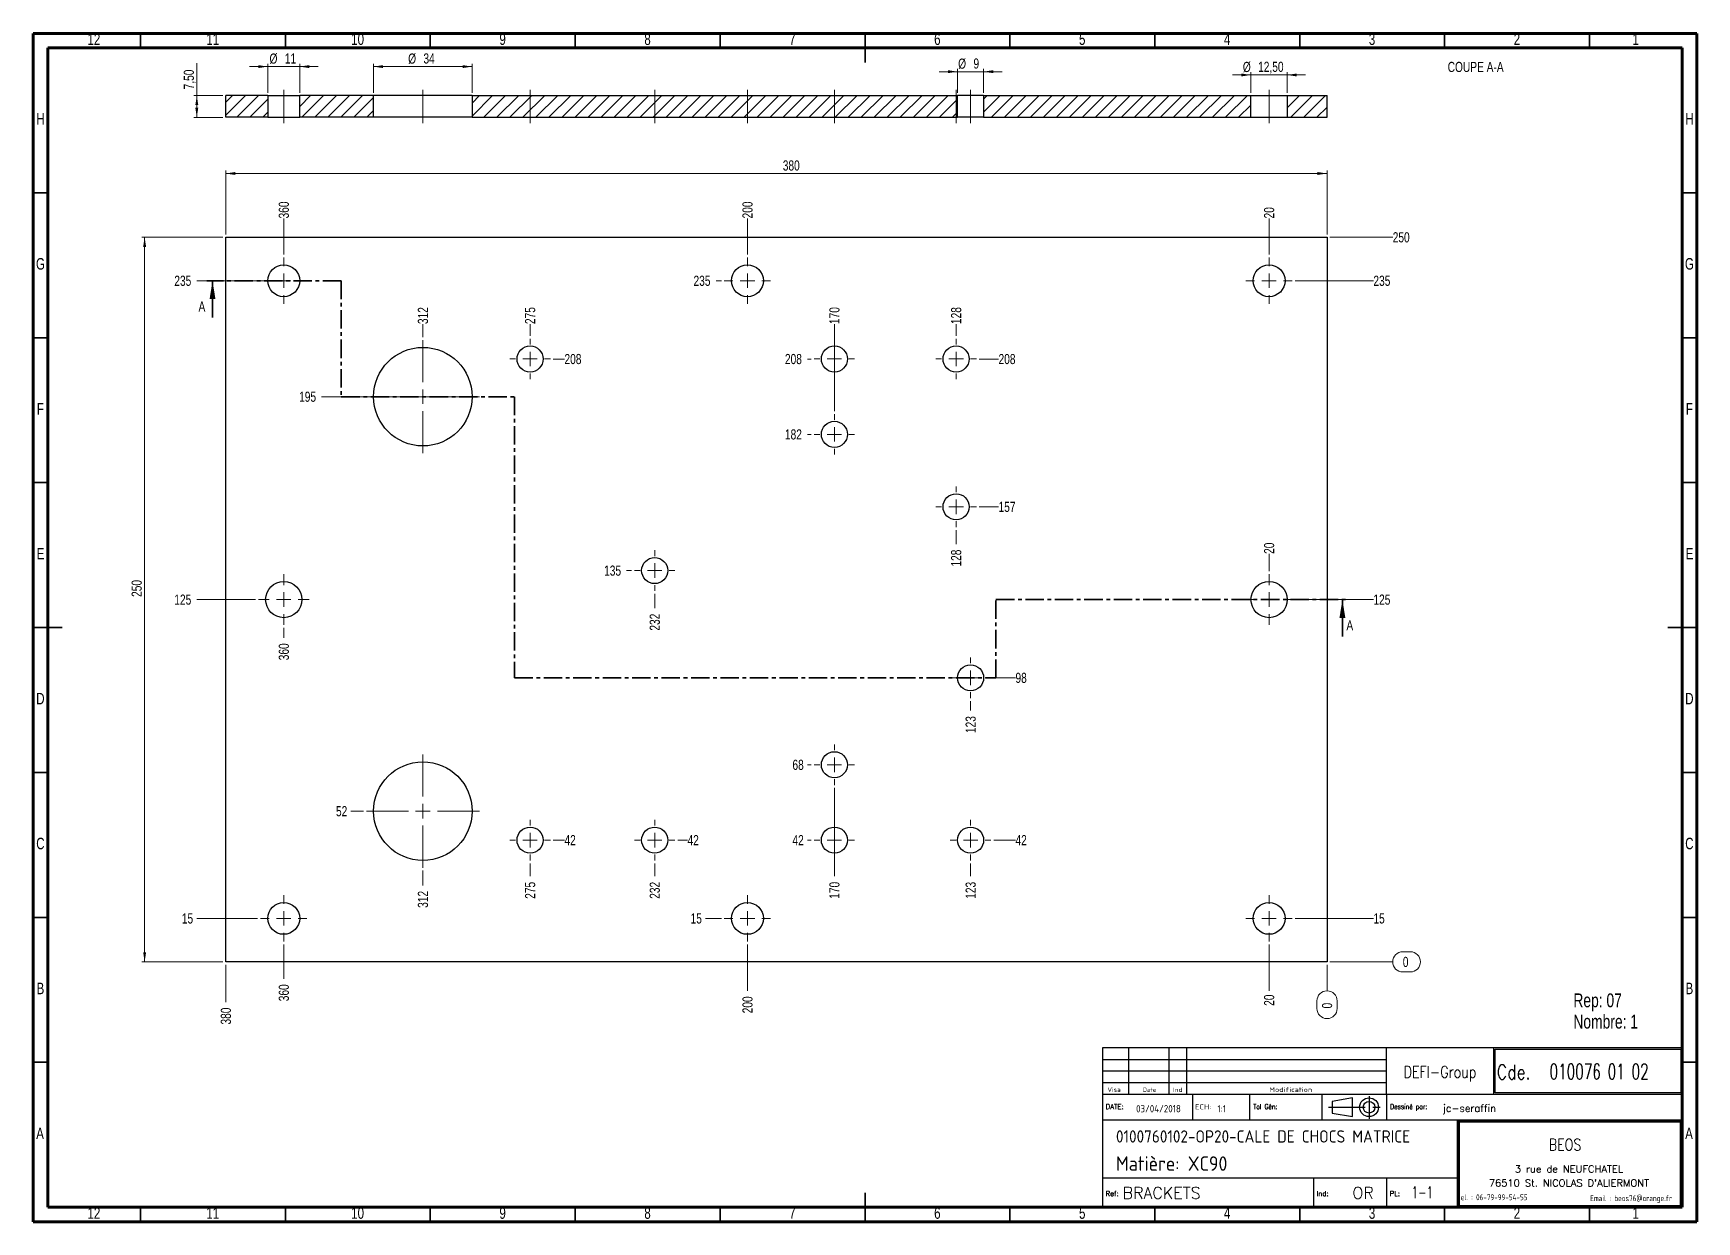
# Model space of a CAD drawing. Header units: millimetres. Extents: x 15 to 589, y 5 to 415.
import ezdxf

# ---------------------------------------------------------------- set-up
doc = ezdxf.new("R2010")
doc.units = ezdxf.units.MM
doc.linetypes.add('CENTER', pattern=[10.16, 6.35, -1.27, 1.27, -1.27])
doc.linetypes.add('CENTERX2', pattern=[20.32, 12.7, -2.54, 2.54, -2.54])
doc.layers.add('DIMENSIONS', color=176, linetype='Continuous')
doc.styles.add('SLDTEXTSTYLE0', font='TXT', dxfattribs={"width": 0.75})
doc.styles.add('SLDTEXTSTYLE1', font='ISOCP')
doc.styles.add('SLDTEXTSTYLE10', font='ISOCP', dxfattribs={"width": 1.147311})
doc.styles.add('SLDTEXTSTYLE11', font='ISOCP', dxfattribs={"width": 1.385904})
doc.styles.add('SLDTEXTSTYLE12', font='ISOCP', dxfattribs={"width": 1.246461})
doc.styles.add('SLDTEXTSTYLE13', font='ROMAND')
doc.styles.add('SLDTEXTSTYLE2', font='ROMANT', dxfattribs={"width": 0.8})
doc.styles.add('SLDTEXTSTYLE3', font='ISOCP', dxfattribs={"width": 0.8})
doc.styles.add('SLDTEXTSTYLE4', font='ROMANS', dxfattribs={"width": 0.8})
doc.styles.add('SLDTEXTSTYLE5', font='ROMANT')
doc.styles.add('SLDTEXTSTYLE6', font='ROMANS')
doc.styles.add('SLDTEXTSTYLE7', font='ROMANT', dxfattribs={"width": 0.65})
doc.styles.add('SLDTEXTSTYLE8', font='ISOCP', dxfattribs={"width": 1.446157})
doc.styles.add('SLDTEXTSTYLE9', font='ISOCP', dxfattribs={"width": 1.294402})
doc.dimstyles.new('SLDDIMSTYLE0', dxfattribs={"dimtxt": 3.5, "dimasz": 3.302, "dimexe": 0, "dimexo": 0.0625, "dimgap": 0.875, "dimtad": 0, "dimtih": 1, "dimtoh": 1, "dimdec": 0, "dimrnd": 1e-09, "dimdsep": 46, "dimtxsty": 'SLDTEXTSTYLE0', "dimblk1": 'NONE', "dimblk2": 'NONE', "dimsah": 1, "dimcen": 0.09, "dimadec": 0, "dimazin": 2, "dimtfac": 1, "dimtdec": 0, "dimtofl": 0, "dimtmove": 0, "dimatfit": 3, "dimldrblk": 'NONE', "dimfxl": 1, "dimfrac": 2, "dimtolj": 1, "dimtzin": 12, "dimarcsym": 0})
doc.dimstyles.new('SLDDIMSTYLE1', dxfattribs={"dimtxt": 3.5, "dimasz": 3.302, "dimexe": 0, "dimexo": 0.0625, "dimgap": 0.875, "dimtad": 0, "dimtih": 1, "dimtoh": 1, "dimrnd": 1e-09, "dimzin": 12, "dimdsep": 46, "dimtxsty": 'SLDTEXTSTYLE0', "dimblk1": 'NONE', "dimblk2": 'NONE', "dimsah": 1, "dimcen": 0.09, "dimadec": 0, "dimazin": 3, "dimtfac": 1, "dimtofl": 0, "dimtmove": 0, "dimatfit": 3, "dimldrblk": 'NONE', "dimfxl": 1, "dimfrac": 2, "dimtolj": 1, "dimtzin": 12, "dimarcsym": 0})
doc.dimstyles.new('SLDDIMSTYLE2', dxfattribs={"dimtxt": 3.5, "dimasz": 3.302, "dimexe": 0, "dimexo": 0.0625, "dimgap": 0.875, "dimtad": 1, "dimrnd": 1e-09, "dimzin": 12, "dimdsep": 46, "dimtxsty": 'SLDTEXTSTYLE0', "dimsah": 1, "dimcen": 0.09, "dimadec": 0, "dimazin": 3, "dimtfac": 1, "dimtofl": 0, "dimtmove": 0, "dimatfit": 3, "dimfxl": 1, "dimfrac": 2, "dimtolj": 1, "dimtzin": 12, "dimarcsym": 0})
doc.dimstyles.new('SLDDIMSTYLE3', dxfattribs={"dimtxt": 3.5, "dimasz": 3.302, "dimexe": 0, "dimexo": 0.0625, "dimgap": 0.875, "dimtad": 1, "dimrnd": 1e-09, "dimzin": 12, "dimdsep": 46, "dimtxsty": 'SLDTEXTSTYLE0', "dimsah": 1, "dimcen": 0.09, "dimadec": 0, "dimazin": 3, "dimtfac": 1, "dimtmove": 0, "dimatfit": 0, "dimfxl": 1, "dimfrac": 2, "dimtolj": 1, "dimtzin": 12, "dimarcsym": 0})

msp = doc.modelspace()

# ---------------------------------------------------------------- texts
at = {"color": 7, "linetype": 'Continuous', "lineweight": 0, "attachment_point": 2, "style": 'SLDTEXTSTYLE0'}
for s, insert, char_height in [('12', (35.92, 414.973), 3.9688), ('11', (76.92, 414.973), 3.9688), ('10', (126.92, 414.973), 3.9688), ('9', (176.96, 414.973), 3.969), ('8', (226.96, 414.973), 3.969), ('7', (276.96, 414.973), 3.969), ('6', (326.96, 414.973), 3.969), ('5', (376.96, 414.973), 3.969), ('4', (426.96, 414.973), 3.969), ('3', (476.96, 414.973), 3.969), ('2', (526.96, 414.973), 3.969), ('1', (567.96, 414.973), 3.969), ('COUPE A-A', (512.716, 405.166), 3.5), ('H', (17.49, 387.473), 3.969), ('H', (586.49, 387.473), 3.969), ('G', (17.487, 337.473), 3.969), ('G', (586.487, 337.473), 3.969), ('F', (17.458, 287.473), 3.969), ('F', (586.458, 287.473), 3.969), ('E', (17.508, 237.473), 3.969), ('E', (586.508, 237.473), 3.969), ('D', (17.453, 187.473), 3.969), ('D', (586.453, 187.473), 3.969), ('C', (17.459, 137.473), 3.969), ('C', (586.459, 137.473), 3.969), ('B', (17.471, 87.473), 3.969), ('B', (586.471, 87.473), 3.969), ('A', (17.34, 37.473), 3.969), ('A', (586.34, 37.473), 3.969), ('12', (35.92, 9.973), 3.9688), ('11', (76.92, 9.973), 3.9688), ('10', (126.92, 9.973), 3.9688), ('9', (176.96, 9.973), 3.969), ('8', (226.96, 9.973), 3.969), ('7', (276.96, 9.973), 3.969), ('6', (326.96, 9.973), 3.969), ('5', (376.96, 9.973), 3.969), ('4', (426.96, 9.973), 3.969), ('3', (476.96, 9.973), 3.969), ('2', (526.96, 9.973), 3.969), ('1', (567.96, 9.973), 3.969)]:
    msp.add_mtext(s, dxfattribs=dict(at, insert=insert, char_height=char_height))
at = {"color": 7, "linetype": 'Continuous', "char_height": 3.5, "attachment_point": 1, "style": 'SLDTEXTSTYLE0'}
for insert in [(72.023, 322.511), (468.116, 212.511)]:
    msp.add_mtext('A', dxfattribs=dict(at, insert=insert))
at = {"layer": 'DIMENSIONS'}
for s, insert, char_height, attachment_point, style in [('DEFI-Group', (500.42, 58.701), 4, 2, 'SLDTEXTSTYLE2'), ('Cde.', (520, 59.126), 5, 1, 'SLDTEXTSTYLE2'), ('010076 01 02', (538.223, 59.44), 5.29167, 1, 'SLDTEXTSTYLE7'), ('Visa', (385.655, 51.348), 1.5671, 1, 'SLDTEXTSTYLE12'), ('Date', (397.824, 51.283), 1.4924, 1, 'SLDTEXTSTYLE10'), ('Ind', (408.254, 51.283), 1.4924, 1, 'SLDTEXTSTYLE11'), ('Modification', (441.489, 51.348), 1.56705, 1, 'SLDTEXTSTYLE8'), ('DATE:', (385.034, 45.598), 1.7277, 1, 'SLDTEXTSTYLE6'), ('03/04/2018', (395.533, 45.253), 2.5, 1, 'SLDTEXTSTYLE1'), ('ECH:', (415.911, 45.56), 1.8141, 1, 'SLDTEXTSTYLE9'), ('1:1', (423.62, 45.24), 2.5, 1, 'SLDTEXTSTYLE1'), ('Tol Gén:', (435.952, 45.598), 1.7277, 1, 'SLDTEXTSTYLE4'), ('Dessiné par:', (483.221, 45.598), 1.72768, 1, 'SLDTEXTSTYLE4'), ('jc-seraffin', (501.355, 45.42), 2.5, 1, 'SLDTEXTSTYLE5'), ('0100760102-OP20-CALE DE CHOCS MATRICE', (388.603, 36.537), 4.23333, 1, 'SLDTEXTSTYLE1'), ('BEOS', (543.571, 33.595), 4, 2, 'SLDTEXTSTYLE2'), ('Matière: XC90', (388.603, 27.564), 5, 1, 'SLDTEXTSTYLE1'), ('3 rue de NEUFCHATEL', (544.909, 24.448), 2.5, 2, 'SLDTEXTSTYLE13'), ("76510 St. NICOLAS D'ALIERMONT", (544.903, 19.623), 2.5, 2, 'SLDTEXTSTYLE13'), ('Ref:', (385.034, 15.598), 1.7277, 1, 'SLDTEXTSTYLE6'), ('BRACKETS', (390.904, 16.951), 4, 1, 'SLDTEXTSTYLE5'), ('Ind:', (457.826, 15.598), 1.7277, 1, 'SLDTEXTSTYLE6'), ('OR', (470.194, 16.951), 4, 1, 'SLDTEXTSTYLE5'), ('PL:', (483.034, 15.598), 1.7277, 1, 'SLDTEXTSTYLE6'), ('1-1', (490.651, 17.173), 4, 1, 'SLDTEXTSTYLE7'), ('Tel. : 06-79-99-54-55', (518.36, 14.429), 2, 2, 'SLDTEXTSTYLE3'), ('Email : beos76@orange.fr', (566.372, 14.097), 2, 2, 'SLDTEXTSTYLE3')]:
    msp.add_mtext(s, dxfattribs=dict(at, insert=insert, char_height=char_height, attachment_point=attachment_point, style=style))

# ---------------------------------------------------------------- blocks, each defined once
blk = doc.blocks.new('SW_NOTE_0')
at = {"color": 0, "linetype": 'Continuous', "lineweight": 0, "char_height": 4.763, "attachment_point": 1, "style": 'SLDTEXTSTYLE0'}
for s, insert in [('Rep: 07', (0, 6.14)), ('Nombre: 1', (0, -1.21))]:
    blk.add_mtext(s, dxfattribs=dict(at, insert=insert))
blk = doc.blocks.new('_D')
at = {"color": 7, "linetype": 'Continuous', "lineweight": 18}
for p, q in [((461.43, 93.65), (461.43, 84.65)), ((457.94, 78.58), (457.94, 81.17)), ((464.92, 81.17), (464.92, 78.58))]:
    blk.add_line(p, q, dxfattribs=at)
for centre, start, end in [((461.43, 81.17), 0, 180), ((461.43, 78.58), 180, 0)]:
    blk.add_arc(centre, 3.49, start, end, dxfattribs=at)
at = {"color": 7, "linetype": 'Continuous', "lineweight": 18, "insert": (459.7, 78.58), "char_height": 3.5, "attachment_point": 1, "rotation": 90, "style": 'SLDTEXTSTYLE0'}
blk.add_mtext('0', dxfattribs=at)
blk = doc.blocks.new('_None')
blk = doc.blocks.new('_D_1')
at = {"color": 7, "linetype": 'Continuous', "lineweight": 18}
blk.add_line((441.43, 338.65), (441.43, 351.14), dxfattribs=at)
at = {"color": 7, "linetype": 'Continuous', "lineweight": 18, "insert": (439.7, 351.14), "char_height": 3.5, "attachment_point": 1, "rotation": 90, "style": 'SLDTEXTSTYLE0'}
blk.add_mtext('20', dxfattribs=at)
blk = doc.blocks.new('_D_2')
at = {"color": 7, "linetype": 'Continuous', "lineweight": 18}
blk.add_line((441.43, 229.4), (441.43, 235.41), dxfattribs=at)
at = {"color": 7, "linetype": 'Continuous', "lineweight": 18, "insert": (439.7, 235.41), "char_height": 3.5, "attachment_point": 1, "rotation": 90, "style": 'SLDTEXTSTYLE0'}
blk.add_mtext('20', dxfattribs=at)
blk = doc.blocks.new('_D_3')
at = {"color": 7, "linetype": 'Continuous', "lineweight": 18}
blk.add_line((441.43, 100.65), (441.43, 84.65), dxfattribs=at)
at = {"color": 7, "linetype": 'Continuous', "lineweight": 18, "insert": (439.7, 79.48), "char_height": 3.5, "attachment_point": 1, "rotation": 90, "style": 'SLDTEXTSTYLE0'}
blk.add_mtext('20', dxfattribs=at)
blk = doc.blocks.new('_D_4')
at = {"color": 7, "linetype": 'Continuous', "lineweight": 18}
blk.add_line((338.43, 128.65), (338.43, 124.17), dxfattribs=at)
at = {"color": 7, "linetype": 'Continuous', "lineweight": 18, "insert": (336.7, 116.41), "char_height": 3.5, "attachment_point": 1, "rotation": 90, "style": 'SLDTEXTSTYLE0'}
blk.add_mtext('123', dxfattribs=at)
blk = doc.blocks.new('_D_5')
at = {"color": 7, "linetype": 'Continuous', "lineweight": 18}
blk.add_line((338.43, 184.65), (338.43, 181.35), dxfattribs=at)
at = {"color": 7, "linetype": 'Continuous', "lineweight": 18, "insert": (336.7, 173.59), "char_height": 3.5, "attachment_point": 1, "rotation": 90, "style": 'SLDTEXTSTYLE0'}
blk.add_mtext('123', dxfattribs=at)
blk = doc.blocks.new('_D_6')
at = {"color": 7, "linetype": 'Continuous', "lineweight": 18}
blk.add_line((333.43, 310.65), (333.43, 314.7), dxfattribs=at)
at = {"color": 7, "linetype": 'Continuous', "lineweight": 18, "insert": (331.7, 314.7), "char_height": 3.5, "attachment_point": 1, "rotation": 90, "style": 'SLDTEXTSTYLE0'}
blk.add_mtext('128', dxfattribs=at)
blk = doc.blocks.new('_D_7')
at = {"color": 7, "linetype": 'Continuous', "lineweight": 18}
blk.add_line((333.43, 243.65), (333.43, 238.78), dxfattribs=at)
at = {"color": 7, "linetype": 'Continuous', "lineweight": 18, "insert": (331.7, 231.03), "char_height": 3.5, "attachment_point": 1, "rotation": 90, "style": 'SLDTEXTSTYLE0'}
blk.add_mtext('128', dxfattribs=at)
blk = doc.blocks.new('_D_8')
at = {"color": 7, "linetype": 'Continuous', "lineweight": 18}
blk.add_line((291.43, 284.65), (291.43, 314.7), dxfattribs=at)
at = {"color": 7, "linetype": 'Continuous', "lineweight": 18, "insert": (289.7, 314.7), "char_height": 3.5, "attachment_point": 1, "rotation": 90, "style": 'SLDTEXTSTYLE0'}
blk.add_mtext('170', dxfattribs=at)
blk = doc.blocks.new('_D_9')
at = {"color": 7, "linetype": 'Continuous', "lineweight": 18}
blk.add_line((291.43, 154.65), (291.43, 124.17), dxfattribs=at)
at = {"color": 7, "linetype": 'Continuous', "lineweight": 18, "insert": (289.7, 116.41), "char_height": 3.5, "attachment_point": 1, "rotation": 90, "style": 'SLDTEXTSTYLE0'}
blk.add_mtext('170', dxfattribs=at)
blk = doc.blocks.new('_D_10')
at = {"color": 7, "linetype": 'Continuous', "lineweight": 18}
blk.add_line((261.43, 338.65), (261.43, 351.14), dxfattribs=at)
at = {"color": 7, "linetype": 'Continuous', "lineweight": 18, "insert": (259.7, 351.14), "char_height": 3.5, "attachment_point": 1, "rotation": 90, "style": 'SLDTEXTSTYLE0'}
blk.add_mtext('200', dxfattribs=at)
blk = doc.blocks.new('_D_11')
at = {"color": 7, "linetype": 'Continuous', "lineweight": 18}
blk.add_line((261.43, 100.65), (261.43, 84.65), dxfattribs=at)
at = {"color": 7, "linetype": 'Continuous', "lineweight": 18, "insert": (259.7, 76.9), "char_height": 3.5, "attachment_point": 1, "rotation": 90, "style": 'SLDTEXTSTYLE0'}
blk.add_mtext('200', dxfattribs=at)
blk = doc.blocks.new('_D_12')
at = {"color": 7, "linetype": 'Continuous', "lineweight": 18}
blk.add_line((229.43, 221.65), (229.43, 216.69), dxfattribs=at)
at = {"color": 7, "linetype": 'Continuous', "lineweight": 18, "insert": (227.7, 208.93), "char_height": 3.5, "attachment_point": 1, "rotation": 90, "style": 'SLDTEXTSTYLE0'}
blk.add_mtext('232', dxfattribs=at)
blk = doc.blocks.new('_D_13')
at = {"color": 7, "linetype": 'Continuous', "lineweight": 18}
blk.add_line((229.43, 128.65), (229.43, 124.17), dxfattribs=at)
at = {"color": 7, "linetype": 'Continuous', "lineweight": 18, "insert": (227.7, 116.41), "char_height": 3.5, "attachment_point": 1, "rotation": 90, "style": 'SLDTEXTSTYLE0'}
blk.add_mtext('232', dxfattribs=at)
blk = doc.blocks.new('_D_14')
at = {"color": 7, "linetype": 'Continuous', "lineweight": 18}
blk.add_line((186.43, 310.65), (186.43, 314.7), dxfattribs=at)
at = {"color": 7, "linetype": 'Continuous', "lineweight": 18, "insert": (184.7, 314.7), "char_height": 3.5, "attachment_point": 1, "rotation": 90, "style": 'SLDTEXTSTYLE0'}
blk.add_mtext('275', dxfattribs=at)
blk = doc.blocks.new('_D_15')
at = {"color": 7, "linetype": 'Continuous', "lineweight": 18}
blk.add_line((186.43, 128.65), (186.43, 124.17), dxfattribs=at)
at = {"color": 7, "linetype": 'Continuous', "lineweight": 18, "insert": (184.7, 116.41), "char_height": 3.5, "attachment_point": 1, "rotation": 90, "style": 'SLDTEXTSTYLE0'}
blk.add_mtext('275', dxfattribs=at)
blk = doc.blocks.new('_D_16')
at = {"color": 7, "linetype": 'Continuous', "lineweight": 18}
blk.add_line((149.43, 310.15), (149.43, 314.7), dxfattribs=at)
at = {"color": 7, "linetype": 'Continuous', "lineweight": 18, "insert": (147.7, 314.7), "char_height": 3.5, "attachment_point": 1, "rotation": 90, "style": 'SLDTEXTSTYLE0'}
blk.add_mtext('312', dxfattribs=at)
blk = doc.blocks.new('_D_17')
at = {"color": 7, "linetype": 'Continuous', "lineweight": 18}
blk.add_line((149.43, 126.15), (149.43, 121.05), dxfattribs=at)
at = {"color": 7, "linetype": 'Continuous', "lineweight": 18, "insert": (147.7, 113.29), "char_height": 3.5, "attachment_point": 1, "rotation": 90, "style": 'SLDTEXTSTYLE0'}
blk.add_mtext('312', dxfattribs=at)
blk = doc.blocks.new('_D_18')
at = {"color": 7, "linetype": 'Continuous', "lineweight": 18}
blk.add_line((101.43, 338.65), (101.43, 351.14), dxfattribs=at)
at = {"color": 7, "linetype": 'Continuous', "lineweight": 18, "insert": (99.7, 351.14), "char_height": 3.5, "attachment_point": 1, "rotation": 90, "style": 'SLDTEXTSTYLE0'}
blk.add_mtext('360', dxfattribs=at)
blk = doc.blocks.new('_D_19')
at = {"color": 7, "linetype": 'Continuous', "lineweight": 18}
blk.add_line((101.43, 209.9), (101.43, 206.45), dxfattribs=at)
at = {"color": 7, "linetype": 'Continuous', "lineweight": 18, "insert": (99.7, 198.7), "char_height": 3.5, "attachment_point": 1, "rotation": 90, "style": 'SLDTEXTSTYLE0'}
blk.add_mtext('360', dxfattribs=at)
blk = doc.blocks.new('_D_20')
at = {"color": 7, "linetype": 'Continuous', "lineweight": 18}
blk.add_line((101.43, 100.65), (101.43, 88.82), dxfattribs=at)
at = {"color": 7, "linetype": 'Continuous', "lineweight": 18, "insert": (99.7, 81.06), "char_height": 3.5, "attachment_point": 1, "rotation": 90, "style": 'SLDTEXTSTYLE0'}
blk.add_mtext('360', dxfattribs=at)
blk = doc.blocks.new('_D_21')
at = {"color": 7, "linetype": 'Continuous', "lineweight": 18}
blk.add_line((81.43, 93.65), (81.43, 80.79), dxfattribs=at)
at = {"color": 7, "linetype": 'Continuous', "lineweight": 18, "insert": (79.7, 73.03), "char_height": 3.5, "attachment_point": 1, "rotation": 90, "style": 'SLDTEXTSTYLE0'}
blk.add_mtext('380', dxfattribs=at)
blk = doc.blocks.new('_D_22')
at = {"color": 7, "linetype": 'Continuous', "lineweight": 18}
for p, q in [((487.58, 98.14), (490.17, 98.14)), ((462.43, 94.65), (484.09, 94.65)), ((490.17, 91.17), (487.58, 91.17))]:
    blk.add_line(p, q, dxfattribs=at)
for centre, start, end in [((487.58, 94.65), 90, 270), ((490.17, 94.65), 270, 90)]:
    blk.add_arc(centre, 3.49, start, end, dxfattribs=at)
at = {"color": 7, "linetype": 'Continuous', "lineweight": 18, "insert": (487.58, 96.39), "char_height": 3.5, "attachment_point": 1, "style": 'SLDTEXTSTYLE0'}
blk.add_mtext('0', dxfattribs=at)
blk = doc.blocks.new('_D_23')
at = {"color": 7, "linetype": 'Continuous', "lineweight": 18}
blk.add_line((92.43, 109.65), (71.43, 109.65), dxfattribs=at)
at = {"color": 7, "linetype": 'Continuous', "lineweight": 18, "insert": (66.26, 111.39), "char_height": 3.5, "attachment_point": 1, "style": 'SLDTEXTSTYLE0'}
blk.add_mtext('15', dxfattribs=at)
blk = doc.blocks.new('_D_24')
at = {"color": 7, "linetype": 'Continuous', "lineweight": 18}
blk.add_line((252.43, 109.65), (246.98, 109.65), dxfattribs=at)
at = {"color": 7, "linetype": 'Continuous', "lineweight": 18, "insert": (241.81, 111.39), "char_height": 3.5, "attachment_point": 1, "style": 'SLDTEXTSTYLE0'}
blk.add_mtext('15', dxfattribs=at)
blk = doc.blocks.new('_D_25')
at = {"color": 7, "linetype": 'Continuous', "lineweight": 18}
blk.add_line((450.43, 109.65), (477.43, 109.65), dxfattribs=at)
at = {"color": 7, "linetype": 'Continuous', "lineweight": 18, "insert": (477.43, 111.39), "char_height": 3.5, "attachment_point": 1, "style": 'SLDTEXTSTYLE0'}
blk.add_mtext('15', dxfattribs=at)
blk = doc.blocks.new('_D_26')
at = {"color": 7, "linetype": 'Continuous', "lineweight": 18}
blk.add_line((237.43, 136.65), (240.76, 136.65), dxfattribs=at)
at = {"color": 7, "linetype": 'Continuous', "lineweight": 18, "insert": (240.76, 138.39), "char_height": 3.5, "attachment_point": 1, "style": 'SLDTEXTSTYLE0'}
blk.add_mtext('42', dxfattribs=at)
blk = doc.blocks.new('_D_27')
at = {"color": 7, "linetype": 'Continuous', "lineweight": 18}
blk.add_line((194.43, 136.65), (198.3, 136.65), dxfattribs=at)
at = {"color": 7, "linetype": 'Continuous', "lineweight": 18, "insert": (198.3, 138.39), "char_height": 3.5, "attachment_point": 1, "style": 'SLDTEXTSTYLE0'}
blk.add_mtext('42', dxfattribs=at)
blk = doc.blocks.new('_D_28')
at = {"color": 7, "linetype": 'Continuous', "lineweight": 18}
blk.add_line((346.43, 136.65), (353.92, 136.65), dxfattribs=at)
at = {"color": 7, "linetype": 'Continuous', "lineweight": 18, "insert": (353.92, 138.39), "char_height": 3.5, "attachment_point": 1, "style": 'SLDTEXTSTYLE0'}
blk.add_mtext('42', dxfattribs=at)
blk = doc.blocks.new('_D_29')
at = {"color": 7, "linetype": 'Continuous', "lineweight": 18}
blk.add_line((283.43, 136.65), (282.13, 136.65), dxfattribs=at)
at = {"color": 7, "linetype": 'Continuous', "lineweight": 18, "insert": (276.96, 138.39), "char_height": 3.5, "attachment_point": 1, "style": 'SLDTEXTSTYLE0'}
blk.add_mtext('42', dxfattribs=at)
blk = doc.blocks.new('_D_30')
at = {"color": 7, "linetype": 'Continuous', "lineweight": 18}
blk.add_line((128.93, 146.65), (124.63, 146.65), dxfattribs=at)
at = {"color": 7, "linetype": 'Continuous', "lineweight": 18, "insert": (119.45, 148.39), "char_height": 3.5, "attachment_point": 1, "style": 'SLDTEXTSTYLE0'}
blk.add_mtext('52', dxfattribs=at)
blk = doc.blocks.new('_D_31')
at = {"color": 7, "linetype": 'Continuous', "lineweight": 18}
blk.add_line((283.43, 162.65), (282.13, 162.65), dxfattribs=at)
at = {"color": 7, "linetype": 'Continuous', "lineweight": 18, "insert": (276.96, 164.39), "char_height": 3.5, "attachment_point": 1, "style": 'SLDTEXTSTYLE0'}
blk.add_mtext('68', dxfattribs=at)
blk = doc.blocks.new('_D_32')
at = {"color": 7, "linetype": 'Continuous', "lineweight": 18}
blk.add_line((346.43, 192.65), (353.92, 192.65), dxfattribs=at)
at = {"color": 7, "linetype": 'Continuous', "lineweight": 18, "insert": (353.92, 194.39), "char_height": 3.5, "attachment_point": 1, "style": 'SLDTEXTSTYLE0'}
blk.add_mtext('98', dxfattribs=at)
blk = doc.blocks.new('_D_33')
at = {"color": 7, "linetype": 'Continuous', "lineweight": 18}
blk.add_line((91.68, 219.65), (71.43, 219.65), dxfattribs=at)
at = {"color": 7, "linetype": 'Continuous', "lineweight": 18, "insert": (63.67, 221.39), "char_height": 3.5, "attachment_point": 1, "style": 'SLDTEXTSTYLE0'}
blk.add_mtext('125', dxfattribs=at)
blk = doc.blocks.new('_D_34')
at = {"color": 7, "linetype": 'Continuous', "lineweight": 18}
blk.add_line((451.18, 219.65), (477.43, 219.65), dxfattribs=at)
at = {"color": 7, "linetype": 'Continuous', "lineweight": 18, "insert": (477.43, 221.39), "char_height": 3.5, "attachment_point": 1, "style": 'SLDTEXTSTYLE0'}
blk.add_mtext('125', dxfattribs=at)
blk = doc.blocks.new('_D_35')
at = {"color": 7, "linetype": 'Continuous', "lineweight": 18}
blk.add_line((221.43, 229.65), (219.74, 229.65), dxfattribs=at)
at = {"color": 7, "linetype": 'Continuous', "lineweight": 18, "insert": (211.98, 231.39), "char_height": 3.5, "attachment_point": 1, "style": 'SLDTEXTSTYLE0'}
blk.add_mtext('135', dxfattribs=at)
blk = doc.blocks.new('_D_36')
at = {"color": 7, "linetype": 'Continuous', "lineweight": 18}
blk.add_line((341.43, 251.65), (348.08, 251.65), dxfattribs=at)
at = {"color": 7, "linetype": 'Continuous', "lineweight": 18, "insert": (348.08, 253.39), "char_height": 3.5, "attachment_point": 1, "style": 'SLDTEXTSTYLE0'}
blk.add_mtext('157', dxfattribs=at)
blk = doc.blocks.new('_D_37')
at = {"color": 7, "linetype": 'Continuous', "lineweight": 18}
blk.add_line((283.43, 276.65), (282.13, 276.65), dxfattribs=at)
at = {"color": 7, "linetype": 'Continuous', "lineweight": 18, "insert": (274.37, 278.39), "char_height": 3.5, "attachment_point": 1, "style": 'SLDTEXTSTYLE0'}
blk.add_mtext('182', dxfattribs=at)
blk = doc.blocks.new('_D_38')
at = {"color": 7, "linetype": 'Continuous', "lineweight": 18}
blk.add_line((128.93, 289.65), (114.49, 289.65), dxfattribs=at)
at = {"color": 7, "linetype": 'Continuous', "lineweight": 18, "insert": (106.73, 291.39), "char_height": 3.5, "attachment_point": 1, "style": 'SLDTEXTSTYLE0'}
blk.add_mtext('195', dxfattribs=at)
blk = doc.blocks.new('_D_39')
at = {"color": 7, "linetype": 'Continuous', "lineweight": 18}
blk.add_line((194.43, 302.65), (198.3, 302.65), dxfattribs=at)
at = {"color": 7, "linetype": 'Continuous', "lineweight": 18, "insert": (198.3, 304.39), "char_height": 3.5, "attachment_point": 1, "style": 'SLDTEXTSTYLE0'}
blk.add_mtext('208', dxfattribs=at)
blk = doc.blocks.new('_D_40')
at = {"color": 7, "linetype": 'Continuous', "lineweight": 18}
blk.add_line((283.43, 302.65), (282.13, 302.65), dxfattribs=at)
at = {"color": 7, "linetype": 'Continuous', "lineweight": 18, "insert": (274.37, 304.39), "char_height": 3.5, "attachment_point": 1, "style": 'SLDTEXTSTYLE0'}
blk.add_mtext('208', dxfattribs=at)
blk = doc.blocks.new('_D_41')
at = {"color": 7, "linetype": 'Continuous', "lineweight": 18}
blk.add_line((341.43, 302.65), (348.08, 302.65), dxfattribs=at)
at = {"color": 7, "linetype": 'Continuous', "lineweight": 18, "insert": (348.08, 304.39), "char_height": 3.5, "attachment_point": 1, "style": 'SLDTEXTSTYLE0'}
blk.add_mtext('208', dxfattribs=at)
blk = doc.blocks.new('_D_42')
at = {"color": 7, "linetype": 'Continuous', "lineweight": 18}
blk.add_line((92.43, 329.65), (71.43, 329.65), dxfattribs=at)
at = {"color": 7, "linetype": 'Continuous', "lineweight": 18, "insert": (63.67, 331.39), "char_height": 3.5, "attachment_point": 1, "style": 'SLDTEXTSTYLE0'}
blk.add_mtext('235', dxfattribs=at)
blk = doc.blocks.new('_D_43')
at = {"color": 7, "linetype": 'Continuous', "lineweight": 18}
blk.add_line((252.43, 329.65), (250.59, 329.65), dxfattribs=at)
at = {"color": 7, "linetype": 'Continuous', "lineweight": 18, "insert": (242.83, 331.39), "char_height": 3.5, "attachment_point": 1, "style": 'SLDTEXTSTYLE0'}
blk.add_mtext('235', dxfattribs=at)
blk = doc.blocks.new('_D_44')
at = {"color": 7, "linetype": 'Continuous', "lineweight": 18}
blk.add_line((450.43, 329.65), (477.43, 329.65), dxfattribs=at)
at = {"color": 7, "linetype": 'Continuous', "lineweight": 18, "insert": (477.43, 331.39), "char_height": 3.5, "attachment_point": 1, "style": 'SLDTEXTSTYLE0'}
blk.add_mtext('235', dxfattribs=at)
blk = doc.blocks.new('_D_45')
at = {"color": 7, "linetype": 'Continuous', "lineweight": 18}
blk.add_line((462.43, 344.65), (484.09, 344.65), dxfattribs=at)
at = {"color": 7, "linetype": 'Continuous', "lineweight": 18, "insert": (484.09, 346.39), "char_height": 3.5, "attachment_point": 1, "style": 'SLDTEXTSTYLE0'}
blk.add_mtext('250', dxfattribs=at)
blk = doc.blocks.new('_D_46')
at = {"color": 7, "linetype": 'Continuous', "lineweight": 18}
for p, q in [((81.43, 345.65), (81.43, 367.65)), ((461.43, 345.65), (461.43, 367.65)), ((81.43, 366.65), (461.43, 366.65))]:
    blk.add_line(p, q, dxfattribs=at)
for points in [[(81.43, 366.65), (84.73, 366.15), (84.73, 367.16)], [(461.43, 366.65), (458.13, 367.16), (458.13, 366.15)]]:
    blk.add_solid(points, dxfattribs=at)
at = {"color": 7, "linetype": 'Continuous', "lineweight": 18, "insert": (273.63, 371.17), "char_height": 3.5, "attachment_point": 1, "style": 'SLDTEXTSTYLE0'}
blk.add_mtext('380', dxfattribs=at)
blk = doc.blocks.new('_D_47')
at = {"color": 7, "linetype": 'Continuous', "lineweight": 18}
for p, q in [((80.43, 344.65), (52.43, 344.65)), ((53.43, 94.65), (53.43, 344.65)), ((80.43, 94.65), (52.43, 94.65))]:
    blk.add_line(p, q, dxfattribs=at)
for points in [[(53.43, 344.65), (52.92, 341.35), (53.94, 341.35)], [(53.43, 94.65), (53.94, 97.96), (52.92, 97.96)]]:
    blk.add_solid(points, dxfattribs=at)
at = {"color": 7, "linetype": 'Continuous', "lineweight": 18, "insert": (48.92, 220.56), "char_height": 3.5, "attachment_point": 1, "rotation": 90, "style": 'SLDTEXTSTYLE0'}
blk.add_mtext('250', dxfattribs=at)
blk = doc.blocks.new('SW_CENTERMARKSYMBOL_0')
at = {"color": 0, "linetype": 'Continuous', "lineweight": 0}
for p, q in [((0, 5), (0, 19.5)), ((-5, 0), (-19.5, 0)), ((0, 0), (-2.5, 0)), ((0, 0), (0, 2.5)), ((0, 0), (0, -2.5)), ((0, 0), (2.5, 0)), ((5, 0), (19.5, 0)), ((0, -5), (0, -19.5))]:
    blk.add_line(p, q, dxfattribs=at)
blk = doc.blocks.new('SW_CENTERMARKSYMBOL_1')
at = {"color": 0, "linetype": 'Continuous', "lineweight": 0}
for p, q in [((0, 5), (0, 19.5)), ((-5, 0), (-19.5, 0)), ((0, 0), (-2.5, 0)), ((0, 0), (0, 2.5)), ((0, 0), (0, -2.5)), ((0, 0), (2.5, 0)), ((5, 0), (19.5, 0)), ((0, -5), (0, -19.5))]:
    blk.add_line(p, q, dxfattribs=at)
blk = doc.blocks.new('SW_CENTERMARKSYMBOL_2')
at = {"color": 0, "linetype": 'Continuous', "lineweight": 0}
for p, q in [((0, 5), (0, 8.75)), ((-5, 0), (-8.75, 0)), ((0, 0), (-2.5, 0)), ((0, 0), (0, 2.5)), ((0, 0), (0, -2.5)), ((0, 0), (2.5, 0)), ((5, 0), (8.75, 0)), ((0, -5), (0, -8.75))]:
    blk.add_line(p, q, dxfattribs=at)
blk = doc.blocks.new('SW_CENTERMARKSYMBOL_3')
at = {"color": 0, "linetype": 'Continuous', "lineweight": 0}
for p, q in [((0, 5), (0, 8)), ((-5, 0), (-8, 0)), ((0, 0), (-2.5, 0)), ((0, 0), (0, 2.5)), ((0, 0), (0, -2.5)), ((0, 0), (2.5, 0)), ((5, 0), (8, 0)), ((0, -5), (0, -8))]:
    blk.add_line(p, q, dxfattribs=at)
blk = doc.blocks.new('SW_CENTERMARKSYMBOL_4')
at = {"color": 0, "linetype": 'Continuous', "lineweight": 0}
for p, q in [((0, 5), (0, 8)), ((-5, 0), (-8, 0)), ((0, 0), (-2.5, 0)), ((0, 0), (0, 2.5)), ((0, 0), (0, -2.5)), ((0, 0), (2.5, 0)), ((5, 0), (8, 0)), ((0, -5), (0, -8))]:
    blk.add_line(p, q, dxfattribs=at)
blk = doc.blocks.new('SW_CENTERMARKSYMBOL_5')
at = {"color": 0, "linetype": 'Continuous', "lineweight": 0}
for p, q in [((0, 5), (0, 8)), ((-5, 0), (-8, 0)), ((0, 0), (-2.5, 0)), ((0, 0), (0, 2.5)), ((0, 0), (0, -2.5)), ((0, 0), (2.5, 0)), ((5, 0), (8, 0)), ((0, -5), (0, -8))]:
    blk.add_line(p, q, dxfattribs=at)
blk = doc.blocks.new('SW_CENTERMARKSYMBOL_6')
at = {"color": 0, "linetype": 'Continuous', "lineweight": 0}
for p, q in [((0, 5), (0, 8.75)), ((-5, 0), (-8.75, 0)), ((0, 0), (-2.5, 0)), ((0, 0), (0, 2.5)), ((0, 0), (0, -2.5)), ((0, 0), (2.5, 0)), ((5, 0), (8.75, 0)), ((0, -5), (0, -8.75))]:
    blk.add_line(p, q, dxfattribs=at)
blk = doc.blocks.new('SW_CENTERMARKSYMBOL_7')
at = {"color": 0, "linetype": 'Continuous', "lineweight": 0}
for p, q in [((0, 5), (0, 8)), ((-5, 0), (-8, 0)), ((0, 0), (-2.5, 0)), ((0, 0), (0, 2.5)), ((0, 0), (0, -2.5)), ((0, 0), (2.5, 0)), ((5, 0), (8, 0)), ((0, -5), (0, -8))]:
    blk.add_line(p, q, dxfattribs=at)
blk = doc.blocks.new('SW_CENTERMARKSYMBOL_8')
at = {"color": 0, "linetype": 'Continuous', "lineweight": 0}
for p, q in [((0, 5), (0, 8)), ((-5, 0), (-8, 0)), ((0, 0), (-2.5, 0)), ((0, 0), (0, 2.5)), ((0, 0), (0, -2.5)), ((0, 0), (2.5, 0)), ((5, 0), (8, 0)), ((0, -5), (0, -8))]:
    blk.add_line(p, q, dxfattribs=at)
blk = doc.blocks.new('SW_CENTERMARKSYMBOL_9')
at = {"color": 0, "linetype": 'Continuous', "lineweight": 0}
for p, q in [((0, 5), (0, 8)), ((-5, 0), (-8, 0)), ((0, 0), (-2.5, 0)), ((0, 0), (0, 2.5)), ((0, 0), (0, -2.5)), ((0, 0), (2.5, 0)), ((5, 0), (8, 0)), ((0, -5), (0, -8))]:
    blk.add_line(p, q, dxfattribs=at)
blk = doc.blocks.new('SW_CENTERMARKSYMBOL_10')
at = {"color": 0, "linetype": 'Continuous', "lineweight": 0}
for p, q in [((0, 5), (0, 7)), ((-5, 0), (-7, 0)), ((0, 0), (-2.5, 0)), ((0, 0), (0, 2.5)), ((0, 0), (0, -2.5)), ((0, 0), (2.5, 0)), ((5, 0), (7, 0)), ((0, -5), (0, -7))]:
    blk.add_line(p, q, dxfattribs=at)
blk = doc.blocks.new('SW_CENTERMARKSYMBOL_11')
at = {"color": 0, "linetype": 'Continuous', "lineweight": 0}
for p, q in [((0, 5), (0, 7)), ((-5, 0), (-7, 0)), ((0, 0), (-2.5, 0)), ((0, 0), (0, 2.5)), ((0, 0), (0, -2.5)), ((0, 0), (2.5, 0)), ((5, 0), (7, 0)), ((0, -5), (0, -7))]:
    blk.add_line(p, q, dxfattribs=at)
blk = doc.blocks.new('SW_CENTERMARKSYMBOL_12')
at = {"color": 0, "linetype": 'Continuous', "lineweight": 0}
for p, q in [((0, 5), (0, 7)), ((-5, 0), (-7, 0)), ((0, 0), (-2.5, 0)), ((0, 0), (0, 2.5)), ((0, 0), (0, -2.5)), ((0, 0), (2.5, 0)), ((5, 0), (7, 0)), ((0, -5), (0, -7))]:
    blk.add_line(p, q, dxfattribs=at)
blk = doc.blocks.new('SW_CENTERMARKSYMBOL_13')
at = {"color": 0, "linetype": 'Continuous', "lineweight": 0}
for p, q in [((0, 5), (0, 7)), ((-5, 0), (-7, 0)), ((0, 0), (-2.5, 0)), ((0, 0), (0, 2.5)), ((0, 0), (0, -2.5)), ((0, 0), (2.5, 0)), ((5, 0), (7, 0)), ((0, -5), (0, -7))]:
    blk.add_line(p, q, dxfattribs=at)
blk = doc.blocks.new('SW_CENTERMARKSYMBOL_14')
at = {"color": 0, "linetype": 'Continuous', "lineweight": 0}
for p, q in [((0, 5), (0, 7)), ((-5, 0), (-7, 0)), ((0, 0), (-2.5, 0)), ((0, 0), (0, 2.5)), ((0, 0), (0, -2.5)), ((0, 0), (2.5, 0)), ((5, 0), (7, 0)), ((0, -5), (0, -7))]:
    blk.add_line(p, q, dxfattribs=at)
blk = doc.blocks.new('SW_CENTERMARKSYMBOL_15')
at = {"color": 0, "linetype": 'Continuous', "lineweight": 0}
for p, q in [((0, 5), (0, 7)), ((-5, 0), (-7, 0)), ((0, 0), (-2.5, 0)), ((0, 0), (0, 2.5)), ((0, 0), (0, -2.5)), ((0, 0), (2.5, 0)), ((5, 0), (7, 0)), ((0, -5), (0, -7))]:
    blk.add_line(p, q, dxfattribs=at)
blk = doc.blocks.new('SW_CENTERMARKSYMBOL_16')
at = {"color": 0, "linetype": 'Continuous', "lineweight": 0}
for p, q in [((0, 5), (0, 7)), ((-5, 0), (-7, 0)), ((0, 0), (-2.5, 0)), ((0, 0), (0, 2.5)), ((0, 0), (0, -2.5)), ((0, 0), (2.5, 0)), ((5, 0), (7, 0)), ((0, -5), (0, -7))]:
    blk.add_line(p, q, dxfattribs=at)
blk = doc.blocks.new('SW_CENTERMARKSYMBOL_17')
at = {"color": 0, "linetype": 'Continuous', "lineweight": 0}
for p, q in [((0, 5), (0, 7)), ((-5, 0), (-7, 0)), ((0, 0), (-2.5, 0)), ((0, 0), (0, 2.5)), ((0, 0), (0, -2.5)), ((0, 0), (2.5, 0)), ((5, 0), (7, 0)), ((0, -5), (0, -7))]:
    blk.add_line(p, q, dxfattribs=at)
blk = doc.blocks.new('SW_CENTERMARKSYMBOL_18')
at = {"color": 0, "linetype": 'Continuous', "lineweight": 0}
for p, q in [((0, 5), (0, 7)), ((-5, 0), (-7, 0)), ((0, 0), (-2.5, 0)), ((0, 0), (0, 2.5)), ((0, 0), (0, -2.5)), ((0, 0), (2.5, 0)), ((5, 0), (7, 0)), ((0, -5), (0, -7))]:
    blk.add_line(p, q, dxfattribs=at)
blk = doc.blocks.new('SW_CENTERMARKSYMBOL_19')
at = {"color": 0, "linetype": 'Continuous', "lineweight": 0}
for p, q in [((0, 5), (0, 7)), ((-5, 0), (-7, 0)), ((0, 0), (-2.5, 0)), ((0, 0), (0, 2.5)), ((0, 0), (0, -2.5)), ((0, 0), (2.5, 0)), ((5, 0), (7, 0)), ((0, -5), (0, -7))]:
    blk.add_line(p, q, dxfattribs=at)
blk = doc.blocks.new('SW_CENTERMARKSYMBOL_20')
at = {"color": 0, "linetype": 'Continuous', "lineweight": 0}
for p, q in [((0, 5), (0, 7)), ((-5, 0), (-7, 0)), ((0, 0), (-2.5, 0)), ((0, 0), (0, 2.5)), ((0, 0), (0, -2.5)), ((0, 0), (2.5, 0)), ((5, 0), (7, 0)), ((0, -5), (0, -7))]:
    blk.add_line(p, q, dxfattribs=at)
blk = doc.blocks.new('SW_CENTERMARKSYMBOL_21')
at = {"color": 0, "linetype": 'Continuous', "lineweight": 0}
for p, q in [((0, 5), (0, 7)), ((-5, 0), (-7, 0)), ((0, 0), (-2.5, 0)), ((0, 0), (0, 2.5)), ((0, 0), (0, -2.5)), ((0, 0), (2.5, 0)), ((5, 0), (7, 0)), ((0, -5), (0, -7))]:
    blk.add_line(p, q, dxfattribs=at)
blk = doc.blocks.new('_D_48')
at = {"color": 7, "linetype": 'Continuous', "lineweight": 18}
for p, q in [((95.93, 403.53), (89.58, 403.53)), ((95.93, 394.53), (95.93, 404.53)), ((95.93, 403.53), (106.93, 403.53)), ((106.93, 394.53), (106.93, 404.53)), ((106.93, 403.53), (113.28, 403.53))]:
    blk.add_line(p, q, dxfattribs=at)
for points in [[(95.93, 403.53), (92.63, 404.04), (92.63, 403.03)], [(106.93, 403.53), (110.23, 403.03), (110.23, 404.04)]]:
    blk.add_solid(points, dxfattribs=at)
at = {"color": 7, "linetype": 'Continuous', "lineweight": 18, "char_height": 3.5, "attachment_point": 1, "style": 'SLDTEXTSTYLE0'}
for s, insert in [('%%c', (96.52, 408.05)), ('11', (101.8, 408.1))]:
    blk.add_mtext(s, dxfattribs=dict(at, insert=insert))
blk = doc.blocks.new('_D_49')
at = {"color": 7, "linetype": 'Continuous', "lineweight": 18}
for p, q in [((132.43, 394.53), (132.43, 404.53)), ((132.43, 403.53), (166.43, 403.53)), ((166.43, 394.53), (166.43, 404.53))]:
    blk.add_line(p, q, dxfattribs=at)
for points in [[(132.43, 403.53), (135.73, 403.03), (135.73, 404.04)], [(166.43, 403.53), (163.13, 404.04), (163.13, 403.03)]]:
    blk.add_solid(points, dxfattribs=at)
at = {"color": 7, "linetype": 'Continuous', "lineweight": 18, "char_height": 3.5, "attachment_point": 1, "style": 'SLDTEXTSTYLE0'}
for s, insert in [('%%c', (144.36, 408.05)), ('34', (149.63, 408.1))]:
    blk.add_mtext(s, dxfattribs=dict(at, insert=insert))
blk = doc.blocks.new('_D_50')
at = {"color": 7, "linetype": 'Continuous', "lineweight": 18}
for p, q in [((333.93, 394.53), (333.93, 402.78)), ((342.93, 394.53), (342.93, 402.78)), ((333.93, 401.78), (327.58, 401.78)), ((333.93, 401.78), (342.93, 401.78)), ((342.93, 401.78), (349.28, 401.78))]:
    blk.add_line(p, q, dxfattribs=at)
for points in [[(333.93, 401.78), (330.63, 402.29), (330.63, 401.28)], [(342.93, 401.78), (346.23, 401.28), (346.23, 402.29)]]:
    blk.add_solid(points, dxfattribs=at)
at = {"color": 7, "linetype": 'Continuous', "lineweight": 18, "char_height": 3.5, "attachment_point": 1, "style": 'SLDTEXTSTYLE0'}
for s, insert in [('%%c', (334.14, 406.3)), ('9', (339.42, 406.35))]:
    blk.add_mtext(s, dxfattribs=dict(at, insert=insert))
blk = doc.blocks.new('_D_51')
at = {"color": 7, "linetype": 'Continuous', "lineweight": 18}
for p, q in [((435.18, 400.65), (428.83, 400.65)), ((435.18, 394.53), (435.18, 401.65)), ((435.18, 400.65), (447.68, 400.65)), ((447.68, 394.53), (447.68, 401.65)), ((447.68, 400.65), (454.03, 400.65))]:
    blk.add_line(p, q, dxfattribs=at)
for points in [[(435.18, 400.65), (431.88, 401.15), (431.88, 400.14)], [(447.68, 400.65), (450.98, 400.14), (450.98, 401.15)]]:
    blk.add_solid(points, dxfattribs=at)
at = {"color": 7, "linetype": 'Continuous', "lineweight": 18, "char_height": 3.5, "attachment_point": 1, "style": 'SLDTEXTSTYLE0'}
for s, insert in [('%%c', (432.38, 405.16)), ('12,50', (437.65, 405.21))]:
    blk.add_mtext(s, dxfattribs=dict(at, insert=insert))
blk = doc.blocks.new('_D_52')
at = {"color": 7, "linetype": 'Continuous', "lineweight": 18}
for p, q in [((71.43, 393.53), (71.43, 404.73)), ((80.43, 393.53), (70.43, 393.53)), ((71.43, 386.03), (71.43, 393.53)), ((80.43, 386.03), (70.43, 386.03))]:
    blk.add_line(p, q, dxfattribs=at)
for points in [[(71.43, 393.53), (70.92, 390.23), (71.94, 390.23)], [(71.43, 386.03), (71.94, 389.34), (70.92, 389.34)]]:
    blk.add_solid(points, dxfattribs=at)
at = {"color": 7, "linetype": 'Continuous', "lineweight": 18, "insert": (66.92, 395.68), "char_height": 3.5, "attachment_point": 1, "rotation": 90, "style": 'SLDTEXTSTYLE0'}
blk.add_mtext('7,50', dxfattribs=at)

# ---------------------------------------------------------------- dimensions: what is measured, and where the dimension line sits
at = {"color": 7, "linetype": 'Continuous', "lineweight": 18}
for base, p1, p2, dimstyle, picture, middle in [((106.933, 403.533), (95.933, 393.533), (106.933, 393.533), 'SLDDIMSTYLE3', '_D_48', (101.749, 403.533)), ((166.433, 403.533), (132.433, 393.533), (166.433, 393.533), 'SLDDIMSTYLE2', '_D_49', (149.582, 403.533)), ((342.933, 401.784), (333.933, 393.533), (342.933, 393.533), 'SLDDIMSTYLE3', '_D_50', (338.075, 401.784)), ((447.683, 400.646), (435.183, 393.533), (447.683, 393.533), 'SLDDIMSTYLE3', '_D_51', (440.834, 400.646))]:
    dim = msp.add_linear_dim(base=base, p1=p1, p2=p2, text='%%c<>', dimstyle=dimstyle, dxfattribs=at)
    dim.commit()
    dim.dimension.update_dxf_attribs({"geometry": picture, "text_midpoint": middle, "dimtype": 160})
for base, p1, p2, picture, middle in [((71.433, 393.533), (81.433, 386.033), (81.433, 393.533), '_D_52', (71.433, 400.206)), ((53.433, 344.655), (81.433, 94.655), (81.433, 344.655), '_D_47', (53.433, 224.441))]:
    dim = msp.add_linear_dim(base=base, p1=p1, p2=p2, angle=90, dimstyle='SLDDIMSTYLE2', dxfattribs=at)
    dim.commit()
    dim.dimension.update_dxf_attribs({"geometry": picture, "text_midpoint": middle, "dimtype": 160})
dim = msp.add_linear_dim(base=(461.433, 366.655), p1=(81.433, 344.655), p2=(461.433, 344.655), dimstyle='SLDDIMSTYLE2', dxfattribs=at)
dim.commit()
dim.dimension.update_dxf_attribs({"geometry": '_D_46', "text_midpoint": (277.509, 366.655), "dimtype": 160})
for feature_location, offset, dtype, origin, dimstyle, picture, middle in [((101.433, 337.655), (0, 13.487), 1, (461.433, 94.655), 'SLDDIMSTYLE1', '_D_18', (101.433, 355.021)), ((261.433, 337.655), (0, 13.487), 1, (461.433, 94.655), 'SLDDIMSTYLE1', '_D_10', (261.433, 355.021)), ((441.433, 337.655), (0, 13.487), 1, (461.433, 94.655), 'SLDDIMSTYLE1', '_D_1', (441.433, 353.728)), ((461.433, 344.655), (22.657, 0), 0, (461.433, 94.655), 'SLDDIMSTYLE1', '_D_45', (487.969, 344.655)), ((93.433, 329.655), (-22, 0), 0, (461.433, 94.655), 'SLDDIMSTYLE1', '_D_42', (67.554, 329.655)), ((253.433, 329.655), (-2.84, 0), 0, (461.433, 94.655), 'SLDDIMSTYLE1', '_D_43', (246.714, 329.655)), ((449.433, 329.655), (28, 0), 0, (461.433, 94.655), 'SLDDIMSTYLE1', '_D_44', (481.312, 329.655)), ((149.433, 309.155), (0, 5.546), 1, (461.433, 94.655), 'SLDDIMSTYLE1', '_D_16', (149.433, 318.58)), ((186.433, 309.655), (0, 5.046), 1, (461.433, 94.655), 'SLDDIMSTYLE1', '_D_14', (186.433, 318.58)), ((291.433, 283.655), (0, 31.046), 1, (461.433, 94.655), 'SLDDIMSTYLE1', '_D_8', (291.433, 318.58)), ((333.433, 309.655), (0, 5.046), 1, (461.433, 94.655), 'SLDDIMSTYLE1', '_D_6', (333.433, 318.58)), ((193.433, 302.655), (4.872, 0), 0, (461.433, 94.655), 'SLDDIMSTYLE1', '_D_39', (202.184, 302.655)), ((284.433, 302.655), (-2.304, 0), 0, (461.433, 94.655), 'SLDDIMSTYLE1', '_D_40', (278.25, 302.655)), ((340.433, 302.655), (7.647, 0), 0, (461.433, 94.655), 'SLDDIMSTYLE1', '_D_41', (351.959, 302.655)), ((129.933, 289.655), (-15.444, 0), 0, (461.433, 94.655), 'SLDDIMSTYLE1', '_D_38', (110.61, 289.655)), ((284.433, 276.655), (-2.304, 0), 0, (461.433, 94.655), 'SLDDIMSTYLE1', '_D_37', (278.25, 276.655)), ((340.433, 251.655), (7.647, 0), 0, (461.433, 94.655), 'SLDDIMSTYLE1', '_D_36', (351.959, 251.655)), ((333.433, 244.655), (0, -5.87), 1, (461.433, 94.655), 'SLDDIMSTYLE1', '_D_7', (333.433, 234.906)), ((441.433, 228.405), (0, 7.001), 1, (461.433, 94.655), 'SLDDIMSTYLE1', '_D_2', (441.433, 237.992)), ((222.433, 229.655), (-2.694, 0), 0, (461.433, 94.655), 'SLDDIMSTYLE1', '_D_35', (215.86, 229.655)), ((92.683, 219.655), (-21.25, 0), 0, (461.433, 94.655), 'SLDDIMSTYLE1', '_D_33', (67.554, 219.655)), ((229.433, 222.655), (0, -5.962), 1, (461.433, 94.655), 'SLDDIMSTYLE1', '_D_12', (229.433, 212.814)), ((450.183, 219.655), (27.25, 0), 0, (461.433, 94.655), 'SLDDIMSTYLE1', '_D_34', (481.312, 219.655)), ((101.433, 210.905), (0, -4.451), 1, (461.433, 94.655), 'SLDDIMSTYLE1', '_D_19', (101.433, 202.575)), ((345.433, 192.655), (8.485, 0), 0, (461.433, 94.655), 'SLDDIMSTYLE1', '_D_32', (356.504, 192.655)), ((338.433, 185.655), (0, -4.309), 1, (461.433, 94.655), 'SLDDIMSTYLE1', '_D_5', (338.433, 177.467)), ((284.433, 162.655), (-2.304, 0), 0, (461.433, 94.655), 'SLDDIMSTYLE1', '_D_31', (279.543, 162.655)), ((291.433, 155.655), (0, -31.487), 1, (461.433, 94.655), 'SLDDIMSTYLE1', '_D_9', (291.433, 120.289)), ((129.933, 146.655), (-5.306, 0), 0, (461.433, 94.655), 'SLDDIMSTYLE1', '_D_30', (122.041, 146.655)), ((193.433, 136.655), (4.872, 0), 0, (461.433, 94.655), 'SLDDIMSTYLE1', '_D_27', (200.891, 136.655)), ((236.433, 136.655), (4.331, 0), 0, (461.433, 94.655), 'SLDDIMSTYLE1', '_D_26', (243.35, 136.655)), ((284.433, 136.655), (-2.304, 0), 0, (461.433, 94.655), 'SLDDIMSTYLE1', '_D_29', (279.543, 136.655)), ((345.433, 136.655), (8.485, 0), 0, (461.433, 94.655), 'SLDDIMSTYLE1', '_D_28', (356.504, 136.655)), ((149.433, 127.155), (0, -6.106), 1, (461.433, 94.655), 'SLDDIMSTYLE1', '_D_17', (149.433, 117.17)), ((186.433, 129.655), (0, -5.487), 1, (461.433, 94.655), 'SLDDIMSTYLE1', '_D_15', (186.433, 120.289)), ((229.433, 129.655), (0, -5.487), 1, (461.433, 94.655), 'SLDDIMSTYLE1', '_D_13', (229.433, 120.289)), ((338.433, 129.655), (0, -5.487), 1, (461.433, 94.655), 'SLDDIMSTYLE1', '_D_4', (338.433, 120.289)), ((93.433, 109.655), (-22, 0), 0, (461.433, 94.655), 'SLDDIMSTYLE1', '_D_23', (68.847, 109.655)), ((253.433, 109.655), (-6.451, 0), 0, (461.433, 94.655), 'SLDDIMSTYLE1', '_D_24', (244.395, 109.655)), ((449.433, 109.655), (28, 0), 0, (461.433, 94.655), 'SLDDIMSTYLE1', '_D_25', (480.019, 109.655)), ((101.433, 101.655), (0, -12.834), 1, (461.433, 94.655), 'SLDDIMSTYLE1', '_D_20', (101.433, 84.942)), ((261.433, 101.655), (0, -17), 1, (461.433, 94.655), 'SLDDIMSTYLE1', '_D_11', (261.433, 80.776)), ((441.433, 101.655), (0, -17), 1, (461.433, 94.655), 'SLDDIMSTYLE1', '_D_3', (441.433, 82.069)), ((461.43298161, 94.6549607), (22.657001874, 0), 0, (461.43298161, 94.6549607), 'SLDDIMSTYLE0', '_D_22', (488.872101388, 94.6549607)), ((81.433, 94.655), (0, -13.867), 1, (461.433, 94.655), 'SLDDIMSTYLE1', '_D_21', (81.433, 76.909)), ((461.43298161, 94.6549607), (0, -10), 1, (461.43298161, 94.6549607), 'SLDDIMSTYLE0', '_D', (461.43298161, 79.872842796))]:
    dim = msp.add_ordinate_dim(feature_location=feature_location, offset=offset, dtype=dtype, origin=origin, dimstyle=dimstyle, dxfattribs=at)
    dim.commit()
    dim.dimension.update_dxf_attribs({"geometry": picture, "text_midpoint": middle})

# ---------------------------------------------------------------- hatches: boundary and pattern name
at = {"linetype": 'Continuous', "lineweight": 18}
h = msp.add_hatch(dxfattribs=at)
h.set_pattern_fill('ANSI31', style=0)
h.paths.add_polyline_path([(81.433, 393.533), (81.433, 386.033), (95.933, 386.033), (95.933, 393.533)], flags=0)
h = msp.add_hatch(dxfattribs=at)
h.set_pattern_fill('ANSI31', style=0)
h.paths.add_polyline_path([(106.933, 386.033), (132.433, 386.033), (132.433, 393.533), (106.933, 393.533)], flags=0)
h = msp.add_hatch(dxfattribs=at)
h.set_pattern_fill('ANSI31', style=0)
h.paths.add_polyline_path([(333.933, 393.533), (166.433, 393.533), (166.433, 386.033), (333.933, 386.033)], flags=0)
h = msp.add_hatch(dxfattribs=at)
h.set_pattern_fill('ANSI31', style=0)
h.paths.add_polyline_path([(435.183, 393.533), (342.933, 393.533), (342.933, 386.033), (435.183, 386.033)], flags=0)
h = msp.add_hatch(dxfattribs=at)
h.set_pattern_fill('ANSI31', style=0)
h.paths.add_polyline_path([(447.683, 386.033), (461.433, 386.033), (461.433, 393.533), (447.683, 393.533)], flags=0)

# ---------------------------------------------------------------- linework, layer by layer
at = {"color": 7, "linetype": 'Continuous', "lineweight": 70}
for p, q in [((15, 5), (15, 415)), ((15, 415), (589, 415)), ((589, 415), (589, 5)), ((20, 10), (20, 410)), ((20, 410), (584, 410)), ((584, 410), (584, 10)), ((584, 10), (20, 10)), ((589, 5), (15, 5))]:
    msp.add_line(p, q, dxfattribs=at)
at = {"color": 7, "linetype": 'Continuous', "lineweight": 35}
for p, q in [((52, 410), (52, 415)), ((102, 410), (102, 415)), ((152, 410), (152, 415)), ((202, 410), (202, 415)), ((252, 410), (252, 415)), ((302, 415), (302, 405)), ((302, 410), (302, 415)), ((352, 410), (352, 415)), ((402, 410), (402, 415)), ((452, 410), (452, 415)), ((502, 410), (502, 415)), ((552, 410), (552, 415)), ((20, 360), (15, 360)), ((584, 360), (589, 360)), ((76.854, 316.955), (76.854, 329.655)), ((20, 310), (15, 310)), ((584, 310), (589, 310)), ((20, 260), (15, 260)), ((584, 260), (589, 260)), ((466.736, 206.955), (466.736, 219.655)), ((15, 210), (25, 210)), ((20, 210), (15, 210)), ((589, 210), (579, 210)), ((584, 210), (589, 210)), ((20, 160), (15, 160)), ((584, 160), (589, 160)), ((20, 110), (15, 110)), ((584, 110), (589, 110)), ((20, 60), (15, 60)), ((584, 60), (589, 60)), ((302, 5), (302, 15)), ((52, 10), (52, 5)), ((102, 10), (102, 5)), ((152, 10), (152, 5)), ((202, 10), (202, 5)), ((252, 10), (252, 5)), ((302, 10), (302, 5)), ((352, 10), (352, 5)), ((402, 10), (402, 5)), ((452, 10), (452, 5)), ((502, 10), (502, 5)), ((552, 10), (552, 5))]:
    msp.add_line(p, q, dxfattribs=at)
at = {"color": 7, "linetype": 'Continuous', "lineweight": 25}
for p, q in [((81.433, 386.033), (81.433, 393.533)), ((95.933, 393.533), (81.433, 393.533)), ((95.933, 393.533), (95.933, 386.033)), ((95.933, 393.533), (106.933, 393.533)), ((106.933, 386.033), (106.933, 393.533)), ((132.433, 393.533), (106.933, 393.533)), ((166.433, 393.533), (132.433, 393.533)), ((132.433, 386.033), (132.433, 393.533)), ((166.433, 393.533), (166.433, 386.033)), ((166.433, 393.533), (333.933, 393.533)), ((333.933, 386.033), (333.933, 393.533)), ((342.933, 393.533), (333.933, 393.533)), ((342.933, 393.533), (342.933, 386.033)), ((342.933, 393.533), (435.183, 393.533)), ((435.183, 386.033), (435.183, 393.533)), ((435.183, 393.533), (447.683, 393.533)), ((447.683, 393.533), (447.683, 386.033)), ((447.683, 393.533), (461.433, 393.533)), ((461.433, 386.033), (461.433, 393.533)), ((95.933, 386.033), (81.433, 386.033)), ((95.933, 386.033), (106.933, 386.033)), ((132.433, 386.033), (106.933, 386.033)), ((166.433, 386.033), (132.433, 386.033)), ((166.433, 386.033), (333.933, 386.033)), ((342.933, 386.033), (333.933, 386.033)), ((342.933, 386.033), (435.183, 386.033)), ((435.183, 386.033), (447.683, 386.033)), ((447.683, 386.033), (461.433, 386.033)), ((81.433, 344.655), (461.433, 344.655)), ((81.433, 94.655), (81.433, 344.655)), ((461.433, 344.655), (461.433, 94.655)), ((461.433, 94.655), (81.433, 94.655))]:
    msp.add_line(p, q, dxfattribs=at)
at = {"color": 7, "linetype": 'CENTERX2', "lineweight": 18}
for p, q in [((101.433, 384.033), (101.433, 395.533)), ((149.433, 395.533), (149.433, 384.033)), ((186.433, 395.533), (186.433, 384.033)), ((229.433, 395.533), (229.433, 384.033)), ((261.433, 384.033), (261.433, 395.533)), ((291.433, 395.533), (291.433, 384.033)), ((333.433, 395.533), (333.433, 384.033)), ((338.433, 395.533), (338.433, 384.033)), ((441.433, 384.033), (441.433, 395.533))]:
    msp.add_line(p, q, dxfattribs=at)
at = {"color": 7, "linetype": 'CENTER', "lineweight": 35}
for p, q in [((121.301, 329.655), (74.854, 329.655)), ((121.301, 329.655), (121.301, 289.655)), ((121.301, 289.655), (181.005, 289.655)), ((181.005, 289.655), (181.005, 192.655)), ((347.203, 192.655), (347.203, 219.655)), ((347.203, 219.655), (468.736, 219.655)), ((181.005, 192.655), (347.203, 192.655))]:
    msp.add_line(p, q, dxfattribs=at)
at = {"color": 7, "linetype": 'Continuous', "lineweight": 25}
for centre, radius in [((101.433, 329.655), 5.5), ((261.433, 329.655), 5.5), ((441.433, 329.655), 5.5), ((149.433, 289.655), 17), ((186.433, 302.655), 4.5), ((291.433, 302.655), 4.5), ((333.433, 302.655), 4.5), ((291.433, 276.655), 4.5), ((333.433, 251.655), 4.5), ((229.433, 229.655), 4.5), ((101.433, 219.655), 6.25), ((441.433, 219.655), 6.25), ((338.433, 192.655), 4.5), ((291.433, 162.655), 4.5), ((149.433, 146.655), 17), ((186.433, 136.655), 4.5), ((229.433, 136.655), 4.5), ((291.433, 136.655), 4.5), ((338.433, 136.655), 4.5), ((101.433, 109.655), 5.5), ((261.433, 109.655), 5.5), ((441.433, 109.655), 5.5)]:
    msp.add_circle(centre, radius, dxfattribs=at)
at = {"color": 7, "linetype": 'Continuous', "lineweight": 35}
for points in [[(76.854, 329.655), (75.838, 323.305), (77.87, 323.305)], [(466.736, 219.655), (465.72, 213.305), (467.752, 213.305)]]:
    msp.add_solid(points, dxfattribs=at)
at = {"layer": 'DIMENSIONS', "color": 3}
for p, q in [((482, 65), (384, 65)), ((393, 49), (393, 65)), ((407, 49), (407, 65)), ((413, 49), (413, 65)), ((384, 61), (482, 61)), ((482, 57), (384, 57)), ((384, 53), (482, 53))]:
    msp.add_line(p, q, dxfattribs=at)
at = {"layer": 'DIMENSIONS', "color": 6}
for p, q in [((384, 65), (384, 10)), ((584, 10), (584, 65)), ((584, 40), (506.384, 40)), ((506.384, 40), (506.384, 10)), ((583.8, 39.8), (506.584, 39.8)), ((506.584, 39.8), (506.584, 10.2)), ((583.6, 39.6), (506.784, 39.6)), ((506.784, 39.6), (506.784, 10.4)), ((583.4, 39.4), (506.984, 39.4)), ((506.984, 39.4), (506.984, 10.6)), ((583.4, 10.6), (583.4, 39.4)), ((583.6, 10.4), (583.6, 39.6)), ((583.8, 10.2), (583.8, 39.8)), ((384, 10), (584, 10)), ((506.584, 10.2), (583.8, 10.2)), ((506.784, 10.4), (583.6, 10.4)), ((506.984, 10.6), (583.4, 10.6))]:
    msp.add_line(p, q, dxfattribs=at)
at = {"layer": 'DIMENSIONS', "color": 1}
for p, q in [((584, 65), (482, 65)), ((482, 49), (482, 65)), ((519, 49), (519, 65)), ((519.5, 49.5), (519.5, 64.5)), ((519.5, 64.5), (583.5, 64.5)), ((583.5, 64.5), (583.5, 49.5)), ((384, 49), (584, 49)), ((415, 49), (415, 40)), ((434.731, 49), (434.731, 40)), ((459.62, 49), (459.62, 40)), ((482, 49), (482, 40)), ((583.5, 49.5), (519.5, 49.5)), ((506.384, 40), (384, 40)), ((506.384, 20), (384, 20)), ((456.792, 20), (456.792, 10)), ((482, 20), (482, 10))]:
    msp.add_line(p, q, dxfattribs=at)
at = {"layer": 'DIMENSIONS'}
for p, q in [((519.5, 49.5), (519.5, 64.5)), ((519.5, 64.5), (583.5, 64.5)), ((583.5, 64.5), (583.5, 49.5)), ((583.5, 49.5), (519.5, 49.5))]:
    msp.add_line(p, q, dxfattribs=at)
at = {"layer": 'DIMENSIONS', "color": 7}
for p, q in [((470.244, 47.75), (463.244, 46.5)), ((463.244, 46.5), (463.244, 42.5)), ((470.244, 41.25), (470.244, 47.75)), ((463.244, 42.5), (470.244, 41.25))]:
    msp.add_line(p, q, dxfattribs=at)
at = {"layer": 'DIMENSIONS', "color": 3, "linetype": 'CENTERX2'}
for p, q in [((475.934, 48.348), (475.934, 40.513)), ((461.946, 44.5), (480.201, 44.5))]:
    msp.add_line(p, q, dxfattribs=at)
at = {"layer": 'DIMENSIONS', "color": 7}
for radius in [3.25, 2]:
    msp.add_circle((475.934, 44.5), radius, dxfattribs=at)

# ---------------------------------------------------------------- block references
at = {"color": 7, "linetype": 'Continuous', "lineweight": 0}
for name, p in [('SW_CENTERMARKSYMBOL_7', (101.433, 329.655)), ('SW_CENTERMARKSYMBOL_8', (261.433, 329.655)), ('SW_CENTERMARKSYMBOL_9', (441.433, 329.655)), ('SW_CENTERMARKSYMBOL_1', (149.433, 289.655)), ('SW_CENTERMARKSYMBOL_17', (186.433, 302.655)), ('SW_CENTERMARKSYMBOL_12', (291.433, 302.655)), ('SW_CENTERMARKSYMBOL_18', (333.433, 302.655)), ('SW_CENTERMARKSYMBOL_13', (291.433, 276.655)), ('SW_CENTERMARKSYMBOL_11', (333.433, 251.655)), ('SW_CENTERMARKSYMBOL_10', (229.433, 229.655)), ('SW_CENTERMARKSYMBOL_6', (101.433, 219.655)), ('SW_CENTERMARKSYMBOL_2', (441.433, 219.655)), ('SW_CENTERMARKSYMBOL_20', (338.433, 192.655)), ('SW_CENTERMARKSYMBOL_14', (291.433, 162.655)), ('SW_CENTERMARKSYMBOL_0', (149.433, 146.655)), ('SW_CENTERMARKSYMBOL_15', (186.433, 136.655)), ('SW_CENTERMARKSYMBOL_16', (229.433, 136.655)), ('SW_CENTERMARKSYMBOL_21', (291.433, 136.655)), ('SW_CENTERMARKSYMBOL_19', (338.433, 136.655)), ('SW_CENTERMARKSYMBOL_3', (101.433, 109.655)), ('SW_CENTERMARKSYMBOL_4', (261.433, 109.655)), ('SW_CENTERMARKSYMBOL_5', (441.433, 109.655)), ('SW_NOTE_0', (546.434, 77.63))]:
    msp.add_blockref(name, p, dxfattribs=at)

msp.set_redraw_order([(e.dxf.handle, doc.entitydb.next_handle()) for e in msp.query("TEXT MTEXT ATTDEF DIMENSION ARC_DIMENSION")])  # texts and dimensions are drawn at this point

doc.saveas('drawing.dxf')
